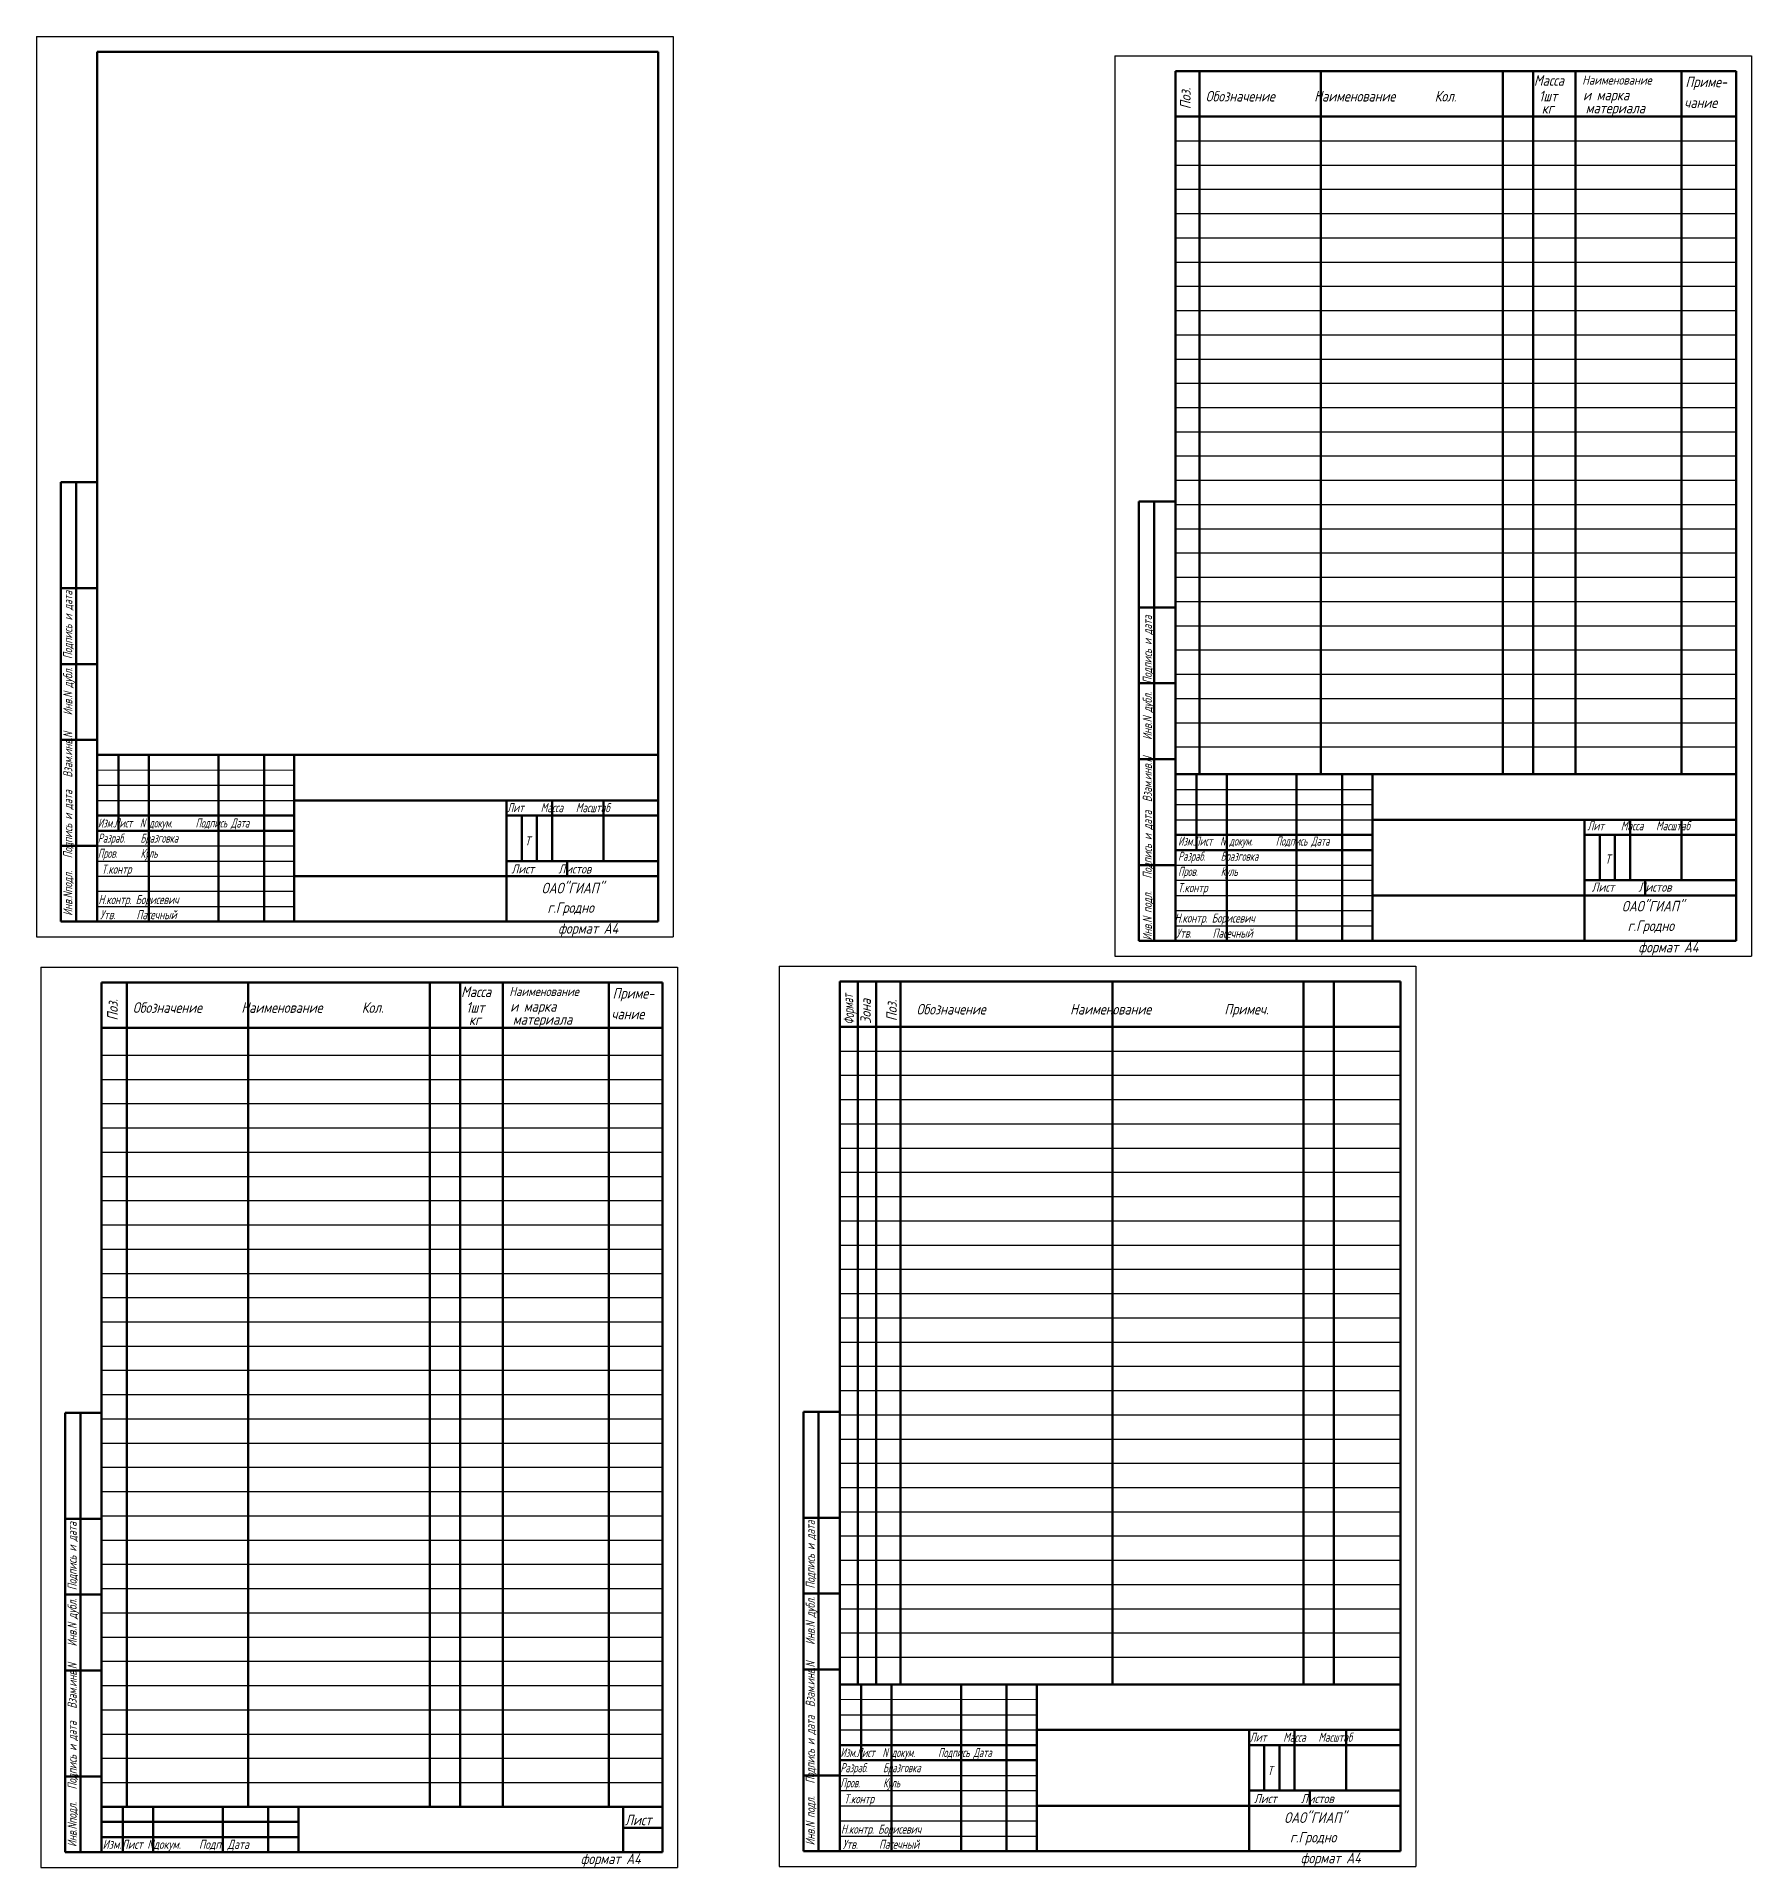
# Model space of a CAD drawing. Header units: inches. Extents: x 454 to 2014, y 121 to 978.
# Drawn here: x 454 to 1020, y 121 to 725 of the extents above; entities that cross this region are included whole.
import ezdxf

# ---------------------------------------------------------------- set-up
doc = ezdxf.new("R2010")
doc.units = ezdxf.units.IN
doc.header["$LTSCALE"] = 0.7
doc.header["$MEASUREMENT"] = 0
doc.styles.get("Standard").update_dxf_attribs({"font": 'romand.shx', "width": 0.8, "oblique": 15, "height": 3.5})

msp = doc.modelspace()

# ---------------------------------------------------------------- texts
at = {"lineweight": 25, "oblique": 15, "width": 0.8}
for s, p in [('Поз.', (834.61, 700.88)), ('Поз.', (480.73, 400.17)), ('Зона', (729.13, 399.09)), ('Поз.', (737.7, 399.98))]:
    msp.add_text(s, height=3.5, rotation=90, dxfattribs=at).set_placement(p)
for s, p in [('Масса', (947.85, 708.61)), ('1шт', (949.51, 703.46)), ('Приме-', (997.81, 708.12)), ('кг', (950.43, 699.42)), ('и марка', (964.04, 703.8)), ('материала', (964.9, 699.51)), ('чание', (997.42, 701.29)), ('Масса', (593.97, 407.91)), ('Приме-', (643.93, 407.42)), ('1шт', (595.63, 402.76)), ('и марка', (610.16, 403.1)), ('кг', (596.55, 398.71)), ('материала', (611.02, 398.8)), ('чание', (643.53, 400.59)), ('Лист', (648.01, 134.66)), ('формат А4', (633.4, 121.84))]:
    msp.add_text(s, height=3.5, dxfattribs=at).set_placement(p)
at = {"lineweight": 25, "attachment_point": 1}
for s, insert, char_height, width in [('Обозначение       Наименование       Кол. ', (839.56, 706.9), 3.5, 173.1388), ('{\\H0.8571x;Наименование} ', (963.76, 711.97), 3.5, 49.8633), ('{\\W0.7;Лит    Масса   Масштаб}', (609.14, 471.92), 3, 48.3624), ('{\\W0.6; Изм.Лист  N докум.      Подпись Дата\\P Разраб.    Бразговка\\P Пров.      Куль}', (472.87, 466.86), 3, 75.9719), ('{\\W0.7;Лит    Масса   Масштаб}', (965.46, 465.94), 3, 48.3624), ('Т', (614.99, 460.94), 3, 4.7355), ('{\\W0.6; Изм.Лист  N докум.      Подпись Дата\\P Разраб.    Бразговка\\P Пров.      Куль}', (829.19, 460.88), 3, 75.9719), ('Т', (971.31, 454.96), 3, 4.7355), ('{\\W0.7;Т.контр}', (475.38, 451.61), 3, 65.7648), ('{\\W0.8;Лист     Листов}', (610.55, 451.68), 3, 49.4707), ('{\\W0.7; Н.контр. Борисевич}', (472.93, 441.59), 3, 40.546), ('{\\W0.7;Т.контр}', (830.36, 445.51), 3, 65.7648), ('{\\W0.8;Лист     Листов}', (966.87, 445.69), 3, 49.4707), ('{\\W0.7;Утв.     Пасечный}', (474.87, 436.6), 3, 39.2217), ('г.Гродно', (622.44, 439.19), 3.5, 35.0627), ('{\\W0.7; Н.контр. Борисевич}', (827.91, 435.49), 3, 40.546), ('формат А4', (625.97, 432.33), 3.5, 32.7454), ('{\\W0.7;Утв.     Пасечный}', (829.84, 430.5), 3, 39.2217), ('г.Гродно', (978.76, 433.2), 3.5, 35.0627), ('формат А4', (982.29, 426.14), 3.5, 32.7454), ('{\\H0.8571x;Наименование} ', (609.87, 411.26), 3.5, 49.8633), ('Обозначение       Наименование       Кол. ', (485.67, 406.2), 3.5, 173.1388), (' Обозначение               Наименование             Примеч.', (742.33, 405.66), 3.5, 160.8509), ('{\\W0.7;Лит    Масса   Масштаб}', (854.08, 165.21), 3, 48.3624), ('{\\W0.6; Изм.Лист  N докум.      Подпись Дата\\P Разраб.    Бразговка\\P Пров.      Куль}', (717.8, 160.15), 3, 75.9719), ('Т', (859.92, 154.23), 3, 4.7355), ('{\\W0.7;Т.контр}', (720.32, 144.89), 3, 65.7648), ('{\\W0.8;Лист     Листов}', (855.49, 144.96), 3, 49.4707), ('{\\W0.7; Н.контр. Борисевич}', (717.87, 134.88), 3, 40.546), ('{\\W0.75;Изм.Лист Nдокум.    Подп. Дата}', (475.7, 129.87), 3, 65.0432), ('{\\W0.7;Утв.     Пасечный}', (719.8, 129.89), 3, 39.2217), ('г.Гродно', (867.38, 132.47), 3.5, 35.0627), ('формат А4', (870.91, 125.61), 3.5, 32.7454)]:
    msp.add_mtext(s, dxfattribs=dict(at, insert=insert, char_height=char_height, width=width))
for s, insert, char_height, width, rotation in [('{\\W0.7; Инв.Nподл.   Подпись и дата   Взам.инв.N    Инв.N дубл.  Подпись и дата}', (462.71, 433.33), 3, 144.2887, 90), ('{\\W0.7; Инв.N подл.   Подпись и дата  Взам.инв.N    Инв.N дубл.  Подпись и дата}', (818.82, 425.23), 3, 144.2887, 90), ('{\\W0.6;Формат}', (720.24, 398.68), 3.5, 24.1201, 93.2058), ('{\\W0.7; Инв.Nподл.   Подпись и дата   Взам.инв.N    Инв.N дубл.  Подпись и дата}', (464.15, 126.1), 3, 144.2887, 90), ('{\\W0.7; Инв.N подл.   Подпись и дата  Взам.инв.N    Инв.N дубл.  Подпись и дата}', (707.64, 126.62), 3, 144.2887, 90)]:
    msp.add_mtext(s, dxfattribs=dict(at, insert=insert, char_height=char_height, width=width, rotation=rotation))
at = {"lineweight": 35, "char_height": 3.5, "width": 36.171, "attachment_point": 1}
for insert in [(620.53, 445.63), (976.85, 439.65), (865.47, 138.92)]:
    msp.add_mtext('ОАО"ГИАП"', dxfattribs=dict(at, insert=insert))

# ---------------------------------------------------------------- linework, layer by layer
for p, q in [((453.95, 724.81), (453.95, 427.81)), ((453.95, 724.81), (663.95, 724.81)), ((663.95, 724.81), (663.95, 427.81)), ((809.57, 718.44), (809.57, 421.44)), ((809.57, 718.44), (1019.57, 718.44)), ((1019.57, 718.44), (1019.57, 421.44)), ((453.95, 427.81), (663.95, 427.81)), ((455.37, 417.76), (455.37, 120.76)), ((455.37, 417.76), (665.37, 417.76)), ((665.37, 417.76), (665.37, 120.76)), ((698.88, 418.1), (698.88, 121.1)), ((698.88, 418.1), (908.88, 418.1)), ((809.57, 421.44), (1019.57, 421.44)), ((908.88, 418.1), (908.88, 121.1)), ((698.88, 121.1), (908.88, 121.1)), ((455.37, 120.76), (665.37, 120.76))]:
    msp.add_line(p, q)
at = {"lineweight": 50}
for p, q in [((473.95, 719.81), (473.95, 432.81)), ((473.95, 719.81), (658.95, 719.81)), ((658.95, 719.81), (658.95, 432.81)), ((829.57, 713.44), (829.57, 426.44)), ((829.57, 713.44), (1014.57, 713.44)), ((837.57, 713.44), (837.57, 481.44)), ((877.57, 713.44), (877.57, 481.44)), ((937.57, 713.44), (937.57, 481.44)), ((947.57, 713.44), (947.57, 481.44)), ((961.57, 713.44), (961.57, 481.44)), ((996.57, 713.44), (996.57, 481.44)), ((1014.57, 713.44), (1014.57, 426.44)), ((829.57, 698.44), (1014.57, 698.44)), ((461.95, 577.81), (461.95, 432.81)), ((461.95, 577.81), (473.95, 577.81)), ((466.95, 577.81), (466.95, 432.81)), ((817.57, 571.44), (817.57, 426.44)), ((817.57, 571.44), (829.57, 571.44)), ((822.57, 571.44), (822.57, 426.44)), ((461.95, 542.81), (473.95, 542.81)), ((817.57, 536.44), (829.57, 536.44)), ((461.95, 517.81), (473.95, 517.81)), ((817.57, 511.44), (829.57, 511.44)), ((461.95, 492.81), (473.95, 492.81)), ((473.95, 487.81), (658.95, 487.81)), ((480.95, 487.81), (480.95, 462.81)), ((490.95, 487.81), (490.95, 432.81)), ((513.95, 487.81), (513.95, 432.81)), ((528.95, 487.81), (528.95, 432.81)), ((538.95, 487.81), (538.95, 432.81)), ((817.57, 486.44), (829.57, 486.44)), ((829.57, 481.44), (1014.57, 481.44)), ((836.57, 481.44), (836.57, 456.44)), ((846.57, 481.44), (846.57, 426.44)), ((869.57, 481.44), (869.57, 426.44)), ((884.57, 481.44), (884.57, 426.44)), ((894.57, 481.44), (894.57, 426.44)), ((608.95, 472.81), (608.95, 432.81)), ((623.95, 472.81), (623.95, 452.81)), ((640.95, 472.81), (640.95, 452.81)), ((473.95, 467.81), (538.95, 467.81)), ((608.95, 467.81), (658.95, 467.81)), ((613.95, 467.81), (613.95, 452.81)), ((618.95, 467.81), (618.95, 452.81)), ((964.57, 466.44), (964.57, 426.44)), ((979.57, 466.44), (979.57, 446.44)), ((996.57, 466.44), (996.57, 446.44)), ((473.95, 462.81), (538.95, 462.81)), ((829.57, 461.44), (894.57, 461.44)), ((964.57, 461.44), (1014.57, 461.44)), ((969.57, 461.44), (969.57, 446.44)), ((974.57, 461.44), (974.57, 446.44)), ((461.95, 457.81), (473.95, 457.81)), ((829.57, 456.44), (894.57, 456.44)), ((608.95, 452.81), (658.95, 452.81)), ((628.95, 452.81), (628.95, 447.81)), ((817.57, 451.44), (829.57, 451.44)), ((894.57, 441.44), (1014.57, 441.44)), ((964.57, 446.44), (1014.57, 446.44)), ((984.57, 446.44), (984.57, 441.44)), ((461.95, 432.81), (658.95, 432.81)), ((817.57, 426.44), (1014.57, 426.44)), ((475.37, 412.76), (475.37, 125.76)), ((475.37, 412.76), (660.37, 412.76)), ((483.69, 412.74), (483.69, 140.76)), ((523.69, 412.74), (523.69, 140.76)), ((583.69, 412.74), (583.69, 140.76)), ((593.69, 412.74), (593.69, 140.76)), ((607.69, 412.74), (607.69, 140.76)), ((642.69, 412.74), (642.69, 140.76)), ((660.37, 412.76), (660.37, 125.76)), ((718.88, 413.1), (718.88, 126.1)), ((718.88, 413.1), (903.88, 413.1)), ((724.88, 413.1), (724.88, 181.1)), ((730.88, 413.1), (730.88, 181.1)), ((738.88, 413.1), (738.88, 181.1)), ((808.88, 413.1), (808.88, 181.1)), ((871.88, 413.1), (871.88, 181.1)), ((881.88, 413.1), (881.88, 181.1)), ((903.88, 413.1), (903.88, 126.1)), ((475.37, 397.76), (660.37, 397.76)), ((718.88, 398.1), (903.88, 398.1)), ((463.37, 270.76), (463.37, 125.76)), ((463.37, 270.76), (475.37, 270.76)), ((468.37, 270.76), (468.37, 125.76)), ((706.88, 271.1), (706.88, 126.1)), ((706.88, 271.1), (718.88, 271.1)), ((711.88, 271.1), (711.88, 126.1)), ((463.37, 235.76), (475.37, 235.76)), ((706.88, 236.1), (718.88, 236.1)), ((463.37, 210.76), (475.37, 210.76)), ((706.88, 211.1), (718.88, 211.1)), ((463.37, 185.76), (475.37, 185.76)), ((706.88, 186.1), (718.88, 186.1)), ((718.88, 181.1), (903.88, 181.1)), ((725.88, 181.1), (725.88, 156.1)), ((735.88, 181.1), (735.88, 126.1)), ((758.88, 181.1), (758.88, 126.1)), ((773.88, 181.1), (773.88, 126.1)), ((783.88, 181.1), (783.88, 126.1)), ((853.88, 166.1), (853.88, 126.1)), ((868.88, 166.1), (868.88, 146.1)), ((885.88, 166.1), (885.88, 146.1)), ((718.88, 161.1), (783.88, 161.1)), ((853.88, 161.1), (903.88, 161.1)), ((858.88, 161.1), (858.88, 146.1)), ((863.88, 161.1), (863.88, 146.1)), ((706.88, 151.1), (718.88, 151.1)), ((718.88, 156.1), (783.88, 156.1)), ((463.37, 150.76), (475.37, 150.76)), ((853.88, 146.1), (903.88, 146.1)), ((873.88, 146.1), (873.88, 141.1)), ((475.37, 140.76), (660.37, 140.76)), ((482.37, 140.76), (482.37, 125.76)), ((492.37, 140.76), (492.37, 125.76)), ((515.37, 140.76), (515.37, 125.76)), ((530.37, 140.76), (530.37, 125.76)), ((540.37, 140.76), (540.37, 125.76)), ((647.43, 140.76), (647.43, 125.76)), ((475.37, 135.76), (540.37, 135.76)), ((647.43, 133.76), (660.37, 133.76)), ((475.37, 130.76), (540.37, 130.76)), ((463.37, 125.76), (660.37, 125.76)), ((706.88, 126.1), (903.88, 126.1))]:
    msp.add_line(p, q, dxfattribs=at)
at = {"lineweight": 25}
for p, q in [((829.57, 690.44), (1014.57, 690.44)), ((829.57, 682.44), (1014.57, 682.44)), ((829.57, 674.44), (1014.57, 674.44)), ((829.57, 666.44), (1014.57, 666.44)), ((829.57, 658.44), (1014.57, 658.44)), ((829.57, 650.44), (1014.57, 650.44)), ((829.57, 642.44), (1014.57, 642.44)), ((829.57, 634.44), (1014.57, 634.44)), ((829.57, 626.44), (1014.57, 626.44)), ((829.57, 618.44), (1014.57, 618.44)), ((829.57, 610.44), (1014.57, 610.44)), ((829.57, 602.44), (1014.57, 602.44)), ((829.57, 594.44), (1014.57, 594.44)), ((829.57, 586.44), (1014.57, 586.44)), ((829.57, 578.44), (1014.57, 578.44)), ((829.57, 570.44), (1014.57, 570.44)), ((829.57, 562.44), (1014.57, 562.44)), ((829.57, 554.44), (1014.57, 554.44)), ((829.57, 546.44), (1014.57, 546.44)), ((829.57, 538.44), (1014.57, 538.44)), ((829.57, 530.44), (1014.57, 530.44)), ((829.57, 522.44), (1014.57, 522.44)), ((829.57, 514.44), (1014.57, 514.44)), ((829.57, 506.44), (1014.57, 506.44)), ((829.57, 498.44), (1014.57, 498.44)), ((829.57, 490.44), (1014.57, 490.44)), ((473.95, 477.81), (538.95, 477.81)), ((473.95, 472.81), (538.95, 472.81)), ((829.57, 476.44), (894.57, 476.44)), ((829.57, 471.44), (894.57, 471.44)), ((829.57, 466.44), (894.57, 466.44)), ((829.57, 466.44), (1014.57, 466.44)), ((473.95, 457.81), (538.95, 457.81)), ((473.95, 452.81), (538.95, 452.81)), ((473.95, 447.81), (538.95, 447.81)), ((829.57, 451.44), (894.57, 451.44)), ((473.95, 442.81), (538.95, 442.81)), ((829.57, 446.44), (894.57, 446.44)), ((829.57, 441.44), (894.57, 441.44)), ((473.95, 437.81), (538.95, 437.81)), ((829.57, 436.44), (894.57, 436.44)), ((829.57, 431.44), (894.57, 431.44)), ((475.37, 388.76), (660.37, 388.76)), ((718.88, 390.1), (903.88, 390.1)), ((475.37, 380.76), (660.37, 380.76)), ((718.88, 382.1), (903.88, 382.1)), ((475.37, 372.76), (660.37, 372.76)), ((718.88, 374.1), (903.88, 374.1)), ((475.37, 364.76), (660.37, 364.76)), ((718.88, 366.1), (903.88, 366.1)), ((475.37, 356.76), (660.37, 356.76)), ((718.88, 358.1), (903.88, 358.1)), ((475.37, 348.76), (660.37, 348.76)), ((718.88, 350.1), (903.88, 350.1)), ((475.37, 340.76), (660.37, 340.76)), ((718.88, 342.1), (903.88, 342.1)), ((475.37, 332.76), (660.37, 332.76)), ((718.88, 334.1), (903.88, 334.1)), ((475.37, 324.76), (660.37, 324.76)), ((718.88, 326.1), (903.88, 326.1)), ((475.37, 316.76), (660.37, 316.76)), ((718.88, 318.1), (903.88, 318.1)), ((475.37, 308.76), (660.37, 308.76)), ((718.88, 310.1), (903.88, 310.1)), ((718.88, 302.1), (903.88, 302.1)), ((475.37, 300.76), (660.37, 300.76)), ((475.37, 292.76), (660.37, 292.76)), ((718.88, 294.1), (903.88, 294.1)), ((475.37, 284.76), (660.37, 284.76)), ((718.88, 286.1), (903.88, 286.1)), ((718.88, 278.1), (903.88, 278.1)), ((475.37, 276.76), (660.37, 276.76)), ((475.37, 268.76), (660.37, 268.76)), ((718.88, 270.1), (903.88, 270.1)), ((475.37, 260.76), (660.37, 260.76)), ((718.88, 262.1), (903.88, 262.1)), ((718.88, 254.1), (903.88, 254.1)), ((475.37, 252.76), (660.37, 252.76)), ((475.37, 244.76), (660.37, 244.76)), ((718.88, 246.1), (903.88, 246.1)), ((475.37, 236.76), (660.37, 236.76)), ((718.88, 238.1), (903.88, 238.1)), ((718.88, 230.1), (903.88, 230.1)), ((475.37, 228.76), (660.37, 228.76)), ((475.37, 220.76), (660.37, 220.76)), ((718.88, 222.1), (903.88, 222.1)), ((475.37, 212.76), (660.37, 212.76)), ((718.88, 214.1), (903.88, 214.1)), ((718.88, 206.1), (903.88, 206.1)), ((475.37, 204.76), (660.37, 204.76)), ((475.37, 196.76), (660.37, 196.76)), ((718.88, 198.1), (903.88, 198.1)), ((475.37, 188.76), (660.37, 188.76)), ((718.88, 190.1), (903.88, 190.1)), ((475.37, 180.76), (660.37, 180.76)), ((475.37, 172.76), (660.37, 172.76)), ((718.88, 171.1), (783.88, 171.1)), ((475.37, 164.76), (660.37, 164.76)), ((718.88, 166.1), (783.88, 166.1)), ((475.37, 156.76), (660.37, 156.76)), ((718.88, 151.1), (783.88, 151.1)), ((475.37, 148.76), (660.37, 148.76)), ((718.88, 146.1), (783.88, 146.1)), ((718.88, 141.1), (783.88, 141.1)), ((718.88, 136.1), (783.88, 136.1)), ((718.88, 131.1), (783.88, 131.1))]:
    msp.add_line(p, q, dxfattribs=at)
at = {"lineweight": 15}
for p, q in [((473.95, 482.81), (538.95, 482.81)), ((718.88, 176.1), (783.88, 176.1))]:
    msp.add_line(p, q, dxfattribs=at)
at = {"color": 1, "lineweight": 50}
for p, q in [((538.95, 472.81), (658.95, 472.81)), ((894.57, 466.44), (1014.57, 466.44)), ((538.95, 447.81), (658.95, 447.81)), ((783.88, 166.1), (903.88, 166.1)), ((783.88, 141.1), (903.88, 141.1))]:
    msp.add_line(p, q, dxfattribs=at)

msp.set_redraw_order([(e.dxf.handle, doc.entitydb.next_handle()) for e in msp.query("TEXT MTEXT ATTDEF DIMENSION ARC_DIMENSION")])  # texts and dimensions are drawn at this point

doc.saveas('drawing.dxf')
